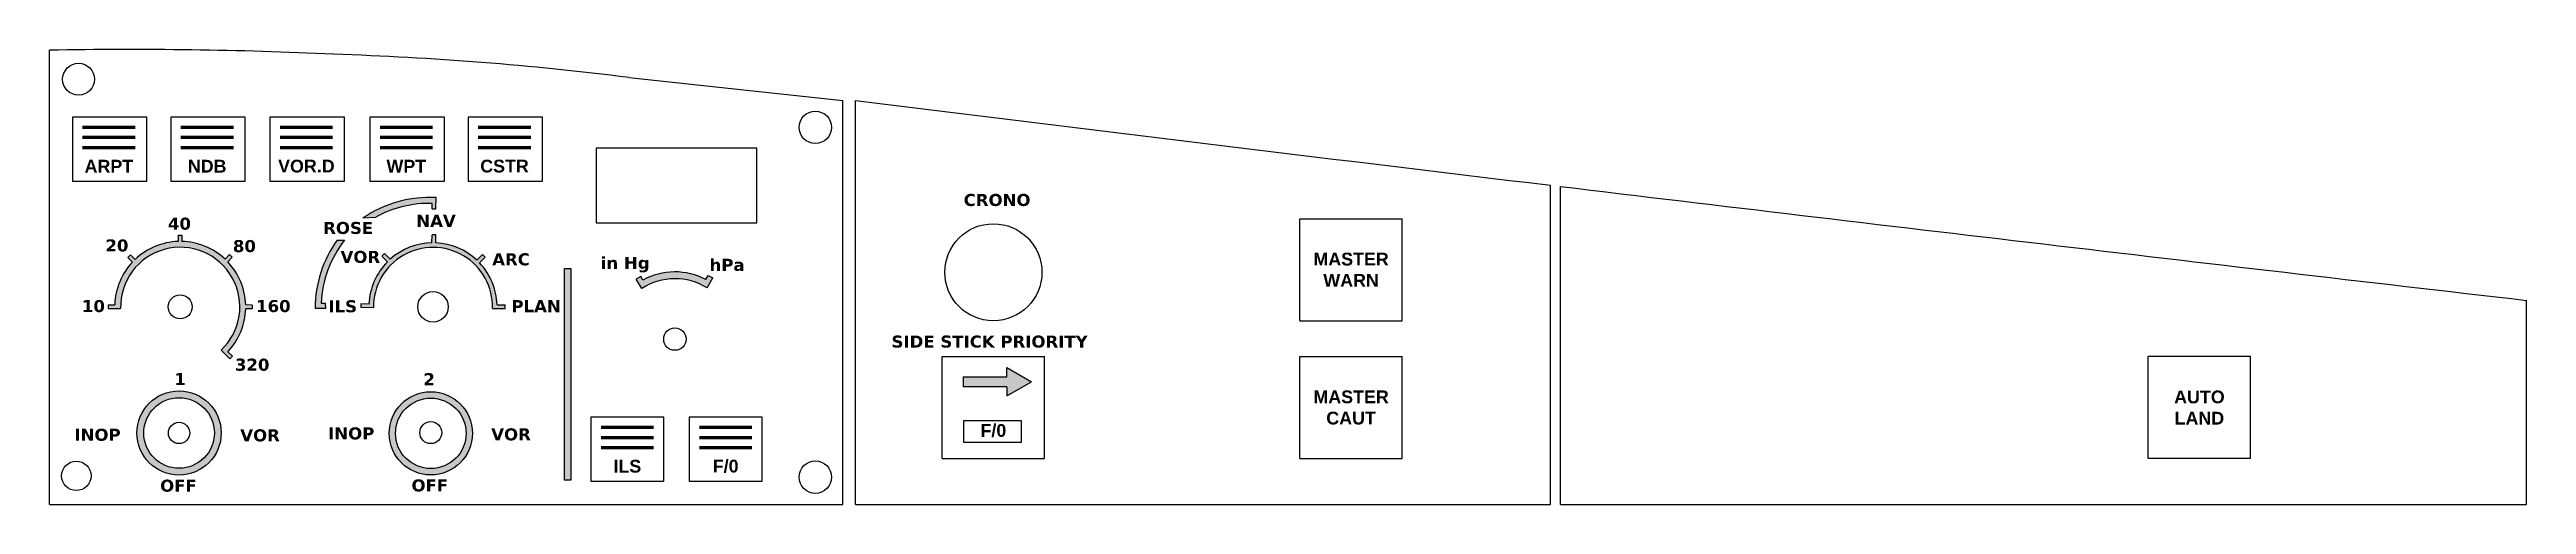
# Model space of a CAD drawing. Header units: millimetres. Extents: x -710 to 7903, y -55 to 3601.
# Drawn here: x 2653 to 3137.7, y 1146 to 1235.2 of the extents above; entities that cross this region are included whole.
import ezdxf

# ---------------------------------------------------------------- set-up
doc = ezdxf.new("R2010")
doc.units = ezdxf.units.MM
doc.styles.get("Standard").update_dxf_attribs({"font": 'sanss___.ttf'})

msp = doc.modelspace()

# ---------------------------------------------------------------- texts
at = {"color": 1}
for s, insert, char_height, width, attachment_point in [('{\\fSansSerif|b1|i0|c2|p2;ARPT}', (2664.598353892425, 1212.330497529745), 2.5, 10, 5), ('{\\fSansSerif|b1|i0|c2|p2;NDB}', (2683.837795940861, 1212.330497529745), 2.5, 10, 5), ('{\\fSansSerif|b1|i0|c2|p2;VOR.D}', (2703.248844215801, 1212.330497529745), 2.5, 10, 5), ('{\\fSansSerif|b1|i0|c2|p2;WPT}', (2722.804408347721, 1212.330497529745), 2.5, 10, 5), ('{\\fSansSerif|b1|i0|c2|p2;CSTR}', (2742.020367266252, 1212.330497529745), 2.5, 10, 5), ('{\\fVerdana|b1|i0|c0|p34;CRONO}', (2831.871774741723, 1206.890086637658), 2.3590740411, 13.3459, 1), ('{\\fVerdana|b1|i0|c0|p34;40}', (2676.156715343617, 1202.250743103164), 2.3590740411, 4.234964896435065, 1), ('{\\fVerdana|b1|i0|c0|p34;NAV}', (2724.757520916781, 1202.800756232308), 2.3590740411, 7.496345658190356, 1), ('{\\fVerdana|b1|i0|c0|p34;20}', (2663.925261016106, 1197.983894700802), 2.3590740411, 4.812461003942603, 1), ('{\\fVerdana|b1|i0|c0|p34;80}', (2688.864085501343, 1197.858244293754), 2.3590740411, 4.60417242984374, 1), ('{\\fVerdana|b1|i0|c0|p34;ROSE}', (2706.533537198485, 1201.409066090591), 2.3590740411, 9.692016664758823, 1), ('{\\fVerdana|b1|i0|c0|p34;VOR}', (2709.935993822349, 1195.736035074295), 2.3590740411, 8.019460988817952, 1), ('{\\fVerdana|b1|i0|c0|p34;ARC}', (2739.609458445436, 1195.263384251796), 2.3590740411, 13.29159909576118, 1), ('{\\fVerdana|b1|i0|c0|p34;in Hg}', (2760.852086376598, 1194.565917706005), 2.3590740411, 12.82249070081634, 1), ('{\\fVerdana|b1|i0|c0|p34;hPa}', (2782.138581159386, 1194.184747254303), 2.3590740411, 10.20565807242939, 1), ('{\\fSansSerif|b1|i0|c2|p2;MASTER\\PWARN}', (2907.683911964845, 1192.043032958612), 2.5, 10, 5), ('{\\fVerdana|b1|i0|c0|p34;10}', (2659.321268948243, 1186.10237921273), 2.3590740411, 4.619962301439657, 1), ('{\\fVerdana|b1|i0|c0|p34;160}', (2693.410824527548, 1186.107281078333), 2.3590740411, 7.059731933576101, 1), ('{\\fVerdana|b1|i0|c0|p34;ILS}', (2707.556478209051, 1186.066860367534), 2.3590740411, 6.092529333709682, 1), ('{\\fVerdana|b1|i0|c0|p34;PLAN}', (2743.371156783441, 1186.086536951434), 2.3590740411, 5.587409743412764e-14, 1), ('{\\fVerdana|b1|i0|c0|p34;SIDE STICK PRIORITY}', (2817.754372474559, 1179.149385289132), 2.3590740411, 41.08322383445167, 1), ('{\\fVerdana|b1|i0|c0|p34;320}', (2689.266637455727, 1174.620464653415), 2.3590740411, 7.0599222469986, 1), ('{\\fVerdana|b1|i0|c0|p34;1}', (2677.427723388274, 1171.789041647045), 2.3590740411, 1.983998185847633, 1), ('{\\fVerdana|b1|i0|c0|p34;2}', (2726.138768930834, 1171.778454538962), 2.3590740411, 2.936742313468087, 1), ('{\\fSansSerif|b1|i0|c2|p2;MASTER\\PCAUT}', (2907.683911964845, 1165.042148988647), 2.5, 10, 5), ('{\\fSansSerif|b1|i0|c2|p2;AUTO\\PLAND}', (3073.683911964843, 1165.04214898864), 2.5, 10, 5), ('{\\fVerdana|b1|i0|c0|p34;INOP}', (2657.864220049888, 1160.890276290737), 2.3590740411, 13.34585853821721, 1), ('{\\fVerdana|b1|i0|c0|p34;VOR}', (2690.312976779115, 1160.778178515772), 2.3590740411, 11.2523904679224, 1), ('{\\fVerdana|b1|i0|c0|p34;INOP}', (2707.510612987189, 1161.159185763958), 2.3590740411, 13.34585853821721, 1), ('{\\fVerdana|b1|i0|c0|p34;VOR}', (2739.421199079351, 1160.968681179844), 2.3590740411, 11.2523904679224, 1), ('{\\fSansSerif|b1|i0|c2|p2;F/0}', (2837.683911964849, 1160.514749842032), 2.5, 10, 5), ('{\\fSansSerif|b1|i0|c2|p2;ILS}', (2766.05816273242, 1153.533474042784), 2.5, 10, 5), ('{\\fSansSerif|b1|i0|c2|p2;F/0}', (2785.298306552928, 1153.533474042784), 2.5, 10, 5), ('{\\fVerdana|b1|i0|c0|p34;OFF}', (2674.636359389985, 1150.914415296916), 2.3590740411, 6.685510337099801, 1), ('{\\fVerdana|b1|i0|c0|p34;OFF}', (2723.822609562444, 1150.964269170937), 2.3590740411, 6.685510337099801, 1)]:
    msp.add_mtext(s, dxfattribs=dict(at, insert=insert, char_height=char_height, width=width, attachment_point=attachment_point))

# ---------------------------------------------------------------- hatches: boundary and pattern name
h = msp.add_hatch(color=1)
edge = h.paths.add_edge_path()
edge.add_line((2727.885886229364, 1203.991498684932), (2727.895297129712, 1205.037104340192))
edge.add_arc((2727.314868540535, 1183.197891530912), 21.84692457706874, 88.47758791222405, 118.7308520827053)
edge.add_line((2716.813144853543, 1202.35518552245), (2714.320092428853, 1202.178032038129))
edge.add_arc((2727.314868540535, 1183.197891530912), 23.00238987293322, 86.72401434217869, 124.39753920244459, ccw=False)
edge.add_line((2728.629353625346, 1206.162692179475), (2728.609811950613, 1203.991498684932))
edge.add_line((2728.609811950613, 1203.991498684932), (2727.885886229364, 1203.991498684932))
for points in [[(2687.851559716391, 1193.592934273351), (2688.743302676071, 1194.482498448759), (2688.232057094418, 1194.994996209696), (2687.338408464327, 1194.103531019977, 0.1848557548626051), (2678.860642275754, 1197.579146787032), (2678.859326928164, 1198.838721397038), (2678.135430921637, 1198.837965447482), (2678.136749080148, 1197.57569910435, 0.1838618455538127), (2669.728111305862, 1194.053514432489), (2668.837932148123, 1194.944643489044), (2668.325787206317, 1194.433044468024), (2669.217868692595, 1193.540011052979, 0.1824856793867292), (2665.751319923773, 1185.177329348424), (2664.489052892378, 1185.177329348423), (2664.489052892377, 1184.453432947185), (2666.89344905709, 1184.453432947186, -1.544515047070514), (2686.552838408298, 1176.264214249554), (2688.262181702956, 1174.569077186613), (2688.771913377241, 1175.083080707959), (2687.877550403689, 1175.970010693836, 0.1842829644723946), (2691.369704552485, 1184.412282304489), (2692.629273350808, 1184.408236245023), (2692.631598680541, 1185.132128911492), (2691.369338161509, 1185.136183617458, 0.1847838015230985)], [(2728.54954770809, 1197.295791530263), (2728.563708093647, 1198.869092561236, 0.01282672426486052), (2727.839863009511, 1198.878051812419), (2727.825705385163, 1197.305057567962, 0.181035973766611), (2719.642454245663, 1194.090884115764), (2718.552699018852, 1195.22574542721, 0.01282672426488475), (2718.028862676961, 1194.726118105173), (2719.118405406479, 1193.591478086499, 0.1860836943518373), (2715.500782233121, 1185.327850111451), (2713.927531011454, 1185.346751013617, 0.01282672426488889), (2713.916390752238, 1184.622936210897), (2716.385826121837, 1184.593268630994, -1.021217037594282), (2739.665624770593, 1184.453432947184), (2742.135238345613, 1184.453432947184, 0.01282672426491296), (2742.132794110328, 1185.177329348424), (2740.559429355868, 1185.177329348424, 0.1832369107199722), (2737.136768326707, 1193.384032772081), (2738.243897760129, 1194.501950957026, 0.01282672426490473), (2737.731269735477, 1195.013071766967), (2736.624356187239, 1193.895371570962, 0.1803709460663187)], [(2755.012817401155, 1192.290182461263), (2753.786387901359, 1192.290182461263), (2753.786387901359, 1150.823212604221), (2755.012817401156, 1150.823212604221)], [(2769.098134141197, 1190.028758249886), (2768.68044055249, 1190.711950010859), (2767.799505387397, 1190.215918322819), (2768.924078847333, 1188.376533320971, -0.2920134684139188), (2781.664556419916, 1188.468782765943), (2782.798754539382, 1190.479239773783), (2781.90095127285, 1190.9440445664), (2781.442269046763, 1190.130993583525, 0.248824694512944)], [(2840.336662166327, 1172.873648673949), (2840.336662166328, 1171.089814061514), (2831.799581236243, 1171.089814061514), (2831.799581236243, 1169.089814061514), (2840.336662166327, 1169.089814061514), (2840.336662166327, 1167.305979449078), (2845.116023084335, 1170.089814061514)]]:
    msp.add_hatch(color=1).paths.add_polyline_path(points)
h = msp.add_hatch(color=1)
edge = h.paths.add_edge_path()
edge.add_line((2704.962941338883, 1184.503822538941), (2707.04088671337, 1184.492090548895))
edge.add_line((2707.040886713369, 1184.492090548895), (2707.023392028327, 1185.488681296173))
edge.add_line((2707.023392028327, 1185.488681296172), (2706.142707120178, 1185.493653605215))
edge.add_arc((2727.965294516213, 1184.462735170721), 21.84692457706874, 142.2335688719517, 177.2953072514814, ccw=False)
edge.add_line((2710.694995409769, 1197.842753192015), (2709.267659276747, 1197.860808775472))
edge.add_arc((2727.965294516213, 1184.462735170721), 23.00238987293322, 144.3759360699913, 179.8976569802034)
h = msp.add_hatch(color=1)
edge = h.paths.add_edge_path()
edge.add_arc((2678.336976878404, 1160.057336834334), 8.24633712981387, 0, 360)
edge = h.paths.add_edge_path(flags=16)
edge.add_arc((2678.336976878404, 1160.057336834334), 6.908921725760542, 0, 360)
edge = h.paths.add_edge_path()
edge.add_arc((2727.598136745415, 1159.989636727912), 8.150397228294633, 0, 360)
edge = h.paths.add_edge_path(flags=16)
edge.add_arc((2727.598136745415, 1159.989636727912), 6.898644365194061, 0, 360)

# ---------------------------------------------------------------- linework, layer by layer
at = {"color": 5}
for p, q in [((2652.989602583094, 1146.042968357387), (2652.989602583094, 1235.044863359548)), ((2766.388633431307, 1229.702574828565), (2808.209628312562, 1225.197055684428)), ((2808.209628312562, 1146.042968357387), (2808.209628312562, 1225.197055684428)), ((2810.683911964845, 1146.042968357387), (2810.683911964844, 1225.197055684428)), ((2946.683911964845, 1146.042968357389), (2946.683911964844, 1208.593183074062)), ((2948.683911964845, 1146.042968357389), (2948.683911964844, 1208.352406198948)), ((2897.683911964844, 1182.043032958612), (2897.683911964844, 1202.043032958612)), ((2897.683911964844, 1202.043032958612), (2917.683911964844, 1202.043032958612)), ((2917.683911964845, 1182.043032958612), (2917.683911964845, 1202.043032958612)), ((3137.683911964844, 1146.042968357387), (3137.683911964844, 1186.042968357393)), ((2897.683911964844, 1182.043032958612), (2917.683911964844, 1182.043032958612)), ((2827.68391196485, 1155.042148988647), (2827.68391196485, 1175.042148988646)), ((2827.68391196485, 1175.042148988647), (2847.68391196485, 1175.042148988647)), ((2847.683911964851, 1155.042148988647), (2847.683911964851, 1175.042148988647)), ((2897.683911964844, 1155.042148988647), (2897.683911964844, 1175.042148988646)), ((2897.683911964844, 1175.042148988647), (2917.683911964844, 1175.042148988647)), ((2917.683911964845, 1155.042148988647), (2917.683911964845, 1175.042148988647)), ((3063.683911964843, 1155.042148988647), (3063.683911964843, 1175.042148988647)), ((3083.683911964844, 1175.042148988647), (3063.683911964844, 1175.042148988647)), ((3063.683911964843, 1155.042148988647), (3063.683911964843, 1175.042148988647)), ((3083.683911964844, 1175.042148988647), (3063.683911964844, 1175.042148988647)), ((3083.683911964844, 1155.042148988647), (3083.683911964844, 1175.042148988646)), ((3083.683911964844, 1155.042148988647), (3083.683911964844, 1175.042148988646)), ((2827.68391196485, 1155.042148988647), (2847.68391196485, 1155.042148988647)), ((2897.683911964844, 1155.042148988647), (2917.683911964844, 1155.042148988647)), ((3083.683911964844, 1155.042148988647), (3063.683911964844, 1155.042148988647)), ((3083.683911964844, 1155.042148988647), (3063.683911964844, 1155.042148988647)), ((2652.989602583094, 1146.042968357387), (2808.209628312562, 1146.042968357387)), ((2810.683911964844, 1146.042968357387), (2946.683911964845, 1146.042968357387)), ((2948.683911964845, 1146.042968357387), (3137.683911964844, 1146.042968357387))]:
    msp.add_line(p, q, dxfattribs=at)
at = {"color": 1, "lineweight": 80}
for p, q in [((2669.737761550867, 1219.924402780404), (2659.458946233983, 1219.924402780404)), ((2669.737761550867, 1217.924402780404), (2659.458946233983, 1217.924402780404)), ((2688.977203599303, 1219.924402780404), (2678.698388282419, 1219.924402780404)), ((2688.977203599303, 1217.924402780404), (2678.698388282419, 1217.924402780404)), ((2708.388251874243, 1219.924402780404), (2698.109436557359, 1219.924402780404)), ((2708.388251874243, 1217.924402780404), (2698.109436557359, 1217.924402780404)), ((2727.943816006163, 1219.924402780404), (2717.665000689279, 1219.924402780404)), ((2727.943816006163, 1217.924402780404), (2717.665000689279, 1217.924402780404)), ((2747.159774924694, 1219.924402780404), (2736.88095960781, 1219.924402780404)), ((2747.159774924694, 1217.924402780404), (2736.88095960781, 1217.924402780404)), ((2669.737761550867, 1215.924402780404), (2659.458946233983, 1215.924402780404)), ((2688.977203599303, 1215.924402780404), (2678.698388282419, 1215.924402780404)), ((2708.388251874243, 1215.924402780404), (2698.109436557359, 1215.924402780404)), ((2727.943816006163, 1215.924402780404), (2717.665000689279, 1215.924402780404)), ((2747.159774924694, 1215.924402780404), (2736.88095960781, 1215.924402780404)), ((2771.197570390862, 1161.127379293443), (2760.918755073978, 1161.127379293443)), ((2771.197570390862, 1159.127379293443), (2760.918755073978, 1159.127379293443)), ((2790.43771421137, 1161.127379293443), (2780.158898894486, 1161.127379293443)), ((2790.43771421137, 1159.127379293443), (2780.158898894486, 1159.127379293443)), ((2771.197570390862, 1157.127379293443), (2760.918755073978, 1157.127379293443)), ((2790.43771421137, 1157.127379293443), (2780.158898894486, 1157.127379293443))]:
    msp.add_line(p, q, dxfattribs=at)
at = {"color": 1}
for p, q in [((2714.320092428853, 1202.178032038129), (2716.813144853543, 1202.35518552245)), ((2727.885886229364, 1203.991498684932), (2727.895297129712, 1205.037104340192)), ((2727.885886229364, 1203.991498684932), (2728.609811950613, 1203.991498684932)), ((2728.609811950613, 1203.991498684932), (2728.629353625346, 1206.162692179475)), ((2678.135430921637, 1198.837965447482), (2678.859326928164, 1198.838721397038)), ((2678.135430921637, 1198.837965447482), (2678.136749080148, 1197.57569910435)), ((2678.859326928164, 1198.838721397038), (2678.860642275754, 1197.579146787033)), ((2709.267659276747, 1197.860808775472), (2710.694995409769, 1197.842753192015)), ((2727.825705385163, 1197.305057567962), (2727.839863009511, 1198.878051812419)), ((2728.54954770809, 1197.295791530263), (2728.563708093647, 1198.869092561235)), ((2668.325787206317, 1194.433044468024), (2668.837932148123, 1194.944643489044)), ((2668.325787206317, 1194.433044468024), (2669.217868692595, 1193.540011052979)), ((2668.837932148123, 1194.944643489044), (2669.728111305861, 1194.053514432489)), ((2688.232057094418, 1194.994996209696), (2687.338408464326, 1194.103531019977)), ((2688.74330267607, 1194.482498448759), (2687.851559716391, 1193.592934273351)), ((2688.232057094418, 1194.994996209696), (2688.74330267607, 1194.482498448759)), ((2719.118405406478, 1193.5914780865), (2718.028862676961, 1194.726118105173)), ((2719.642454245663, 1194.090884115764), (2718.552699018852, 1195.22574542721)), ((2736.62435618724, 1193.895371570962), (2737.731269735477, 1195.013071766967)), ((2737.136768326708, 1193.384032772081), (2738.243897760129, 1194.501950957026)), ((2768.68044055249, 1190.711950010859), (2767.799505387398, 1190.215918322819)), ((2768.924078847333, 1188.376533320971), (2767.799505387398, 1190.215918322819)), ((2769.098134141197, 1190.028758249887), (2768.68044055249, 1190.711950010859)), ((2781.442269046762, 1190.130993583525), (2781.900951272849, 1190.944044566399)), ((2781.664556419916, 1188.468782765943), (2782.798754539382, 1190.479239773783)), ((2781.900951272849, 1190.944044566399), (2782.798754539382, 1190.479239773783)), ((2664.489052892377, 1185.177329348424), (2664.489052892377, 1184.453432947186)), ((2664.489052892377, 1185.177329348423), (2665.751319923772, 1185.177329348424)), ((2664.489052892377, 1184.453432947185), (2666.89344905709, 1184.453432947186)), ((2692.631598680541, 1185.132128911492), (2691.369338161509, 1185.136183617458)), ((2692.629273350808, 1184.408236245023), (2691.369704552485, 1184.412282304489)), ((2692.631598680541, 1185.132128911492), (2692.629273350808, 1184.408236245023)), ((2704.962941338883, 1184.503822538941), (2707.04088671337, 1184.492090548895)), ((2706.142707120178, 1185.493653605215), (2707.023392028327, 1185.488681296172)), ((2707.040886713369, 1184.492090548895), (2707.023392028327, 1185.488681296173)), ((2716.385826121838, 1184.593268630994), (2713.916390752238, 1184.622936210897)), ((2715.50078223312, 1185.327850111451), (2713.927531011455, 1185.346751013617)), ((2739.665624770593, 1184.453432947184), (2742.135238345613, 1184.453432947184)), ((2740.559429355868, 1185.177329348424), (2742.132794110328, 1185.177329348424)), ((2688.262181702955, 1174.569077186613), (2686.552838408298, 1176.264214249555)), ((2688.771913377241, 1175.083080707959), (2687.877550403689, 1175.970010693836)), ((2688.262181702955, 1174.569077186613), (2688.771913377241, 1175.083080707959)), ((2831.799581236243, 1171.089814061514), (2840.336662166327, 1171.089814061514)), ((2831.799581236243, 1171.089814061514), (2831.799581236243, 1169.089814061514)), ((2840.336662166327, 1169.089814061514), (2831.799581236243, 1169.089814061514)), ((2840.336662166327, 1171.089814061514), (2840.336662166327, 1172.873648673949)), ((2840.336662166327, 1172.873648673949), (2845.116023084335, 1170.089814061514)), ((2840.336662166327, 1167.305979449078), (2845.116023084335, 1170.089814061514)), ((2840.336662166327, 1169.089814061514), (2840.336662166327, 1167.305979449078))]:
    msp.add_line(p, q, dxfattribs=at)
at = {"color": 5}
for points in [[(2672.047079068709, 1221.953061317806), (2657.458946233983, 1221.953061317806), (2657.458946233983, 1209.419467141751), (2672.047079068709, 1209.419467141751)], [(2691.286521117145, 1221.953061317806), (2676.698388282419, 1221.953061317806), (2676.698388282419, 1209.419467141751), (2691.286521117145, 1209.419467141751)], [(2710.697569392086, 1221.953061317806), (2696.109436557359, 1221.953061317806), (2696.109436557359, 1209.419467141751), (2710.697569392086, 1209.419467141751)], [(2730.253133524006, 1221.953061317806), (2715.665000689279, 1221.953061317806), (2715.665000689279, 1209.419467141751), (2730.253133524006, 1209.419467141751)], [(2749.469092442536, 1221.953061317806), (2734.88095960781, 1221.953061317806), (2734.88095960781, 1209.419467141751), (2749.469092442536, 1209.419467141751)], [(2791.372289756043, 1215.8670121237), (2759.938203620732, 1215.8670121237), (2759.938203620732, 1201.207407986192), (2791.372289756043, 1201.207407986192)], [(2773.197570390862, 1163.127379293443), (2758.918755073978, 1163.127379293443), (2758.918755073978, 1150.62244365479), (2773.197570390862, 1150.62244365479)], [(2792.43771421137, 1163.127379293443), (2778.158898894486, 1163.127379293443), (2778.158898894486, 1150.62244365479), (2792.43771421137, 1150.62244365479)]]:
    msp.add_lwpolyline(points, close=True, dxfattribs=at)
at = {"color": 1}
for points in [[(2753.78638790136, 1192.290182461263), (2755.012817401156, 1192.290182461263), (2755.012817401156, 1150.823212604221), (2753.78638790136, 1150.823212604221)], [(2831.926757760737, 1162.529401092031), (2843.102588108492, 1162.529401092031), (2843.102588108492, 1158.186153636181), (2831.926757760737, 1158.186153636181)]]:
    msp.add_lwpolyline(points, close=True, dxfattribs=at)
for centre, radius in [((2658.67600264626, 1229.35841701424), 3.125902222517611), ((2802.844266016682, 1219.93910881045), 3.17844552411559), ((2658.236368678295, 1151.650147715015), 2.885447762314294), ((2802.844266016682, 1151.409695174853), 3.17844552411559)]:
    msp.add_circle(centre, radius)
at = {"color": 5}
for centre, radius in [((2837.683911964844, 1191.543032958612), 9.5), ((2728.027193485453, 1184.767749478628), 2.984510994812743), ((2728.027193485453, 1184.767749478628), 2.984510994812743), ((2678.559704248897, 1184.767749478628), 2.353669884359123), ((2775.366560159924, 1178.445315780006), 2.192645083346349), ((2678.336976878404, 1160.057336834334), 2.088348350094083), ((2727.598136745415, 1160.125036940756), 2.156048456516133)]:
    msp.add_circle(centre, radius, dxfattribs=at)
at = {"color": 1}
for centre, radius in [((2678.336976878404, 1160.057336834334), 8.24633712981387), ((2727.598136745415, 1159.989636727912), 8.150397228294633), ((2678.336976878404, 1160.057336834334), 6.908921725760542), ((2727.598136745415, 1159.989636727912), 6.898644365194061)]:
    msp.add_circle(centre, radius, dxfattribs=at)
at = {"color": 5}
for centre, radius, start, end in [((2668.986910450089, 388.6382775881586), 846.5558415890127, 87.3198440095004, 91.08277887748716), ((2687.956614333574, 603.8800555569005), 630.7181678430386, 82.85657655609121, 88.12470512795798), ((7910.180799286922, 42429.18292315573), 41518.3491949112, 262.9448225864516, 263.1338977229619), ((7910.180799286922, 42429.18292315573), 41518.3491949112, 263.136677674075, 263.3993107562613)]:
    msp.add_arc(centre, radius, start, end, dxfattribs=at)
at = {"color": 1}
for centre, radius, start, end in [((2727.314868540535, 1183.197891530912), 23.00238987293322, 86.7240143421788, 124.3975392024446), ((2727.314868540535, 1183.197891530912), 21.84692457706874, 88.47758791222405, 118.7308520827053), ((2678.559704248897, 1184.767749478628), 12.8149313181858, 91.89138336650117, 133.5639909175042), ((2678.559704248897, 1184.767749478628), 12.8149313181858, 46.76146999179434, 88.65437718057132), ((2727.965294516213, 1184.462735170721), 23.00238987293322, 144.3759360699913, 179.8976569802034), ((2727.965294516213, 1184.462735170721), 21.84692457706874, 142.2335688719517, 177.2953072514814), ((2728.027193485453, 1184.767749478628), 12.53892705064719, 90.92072588025849, 131.9665556192086), ((2728.027193485453, 1184.767749478628), 14.1115457926554, 87.82111515758584, 90.76062261873506), ((2728.027193485453, 1184.767749478628), 12.53892705064719, 46.71421066988881, 87.6124467758218), ((2678.559704248897, 1184.767749478628), 12.8149313181858, 136.8009971034348, 178.1684494035978), ((2678.559704248897, 1184.767749478628), 11.67048863939656, 313.2278543330047, 181.5433105788012), ((2678.559704248897, 1184.767749478628), 12.8149313181858, 1.647502425283352, 43.52446380586389), ((2728.027193485453, 1184.767749478628), 12.53892705064719, 135.2748347236487, 177.4398061412016), ((2728.027193485453, 1184.767749478628), 11.64267484991538, 358.4530016314317, 180.8586850141013), ((2728.027193485453, 1184.767749478628), 14.1115457926554, 132.1752240009748, 135.114731462124), ((2728.027193485453, 1184.767749478628), 12.53892705064719, 1.871880504330658, 43.40593156544769), ((2728.027193485453, 1184.767749478628), 14.1115457926554, 43.61459994721569, 46.55410740836492), ((2775.366560159924, 1178.445315780006), 11.83784808607721, 57.85782101800592, 122.9718828081143), ((2775.366560159924, 1178.445315780006), 13.1707746243446, 62.52882421112632, 118.4202125991943), ((2678.559704248897, 1184.767749478628), 12.8149313181858, 316.6445383012438, 358.4104962393536), ((2728.027193485453, 1184.767749478628), 14.1115457926554, 177.6484745229684, 180.5879819841176), ((2728.027193485453, 1184.767749478628), 14.1115457926554, 358.723704661415, 1.663212122564252)]:
    msp.add_arc(centre, radius, start, end, dxfattribs=at)

msp.set_redraw_order([(e.dxf.handle, doc.entitydb.next_handle()) for e in msp.query("TEXT MTEXT ATTDEF DIMENSION ARC_DIMENSION")])  # texts and dimensions are drawn at this point

doc.saveas('drawing.dxf')
